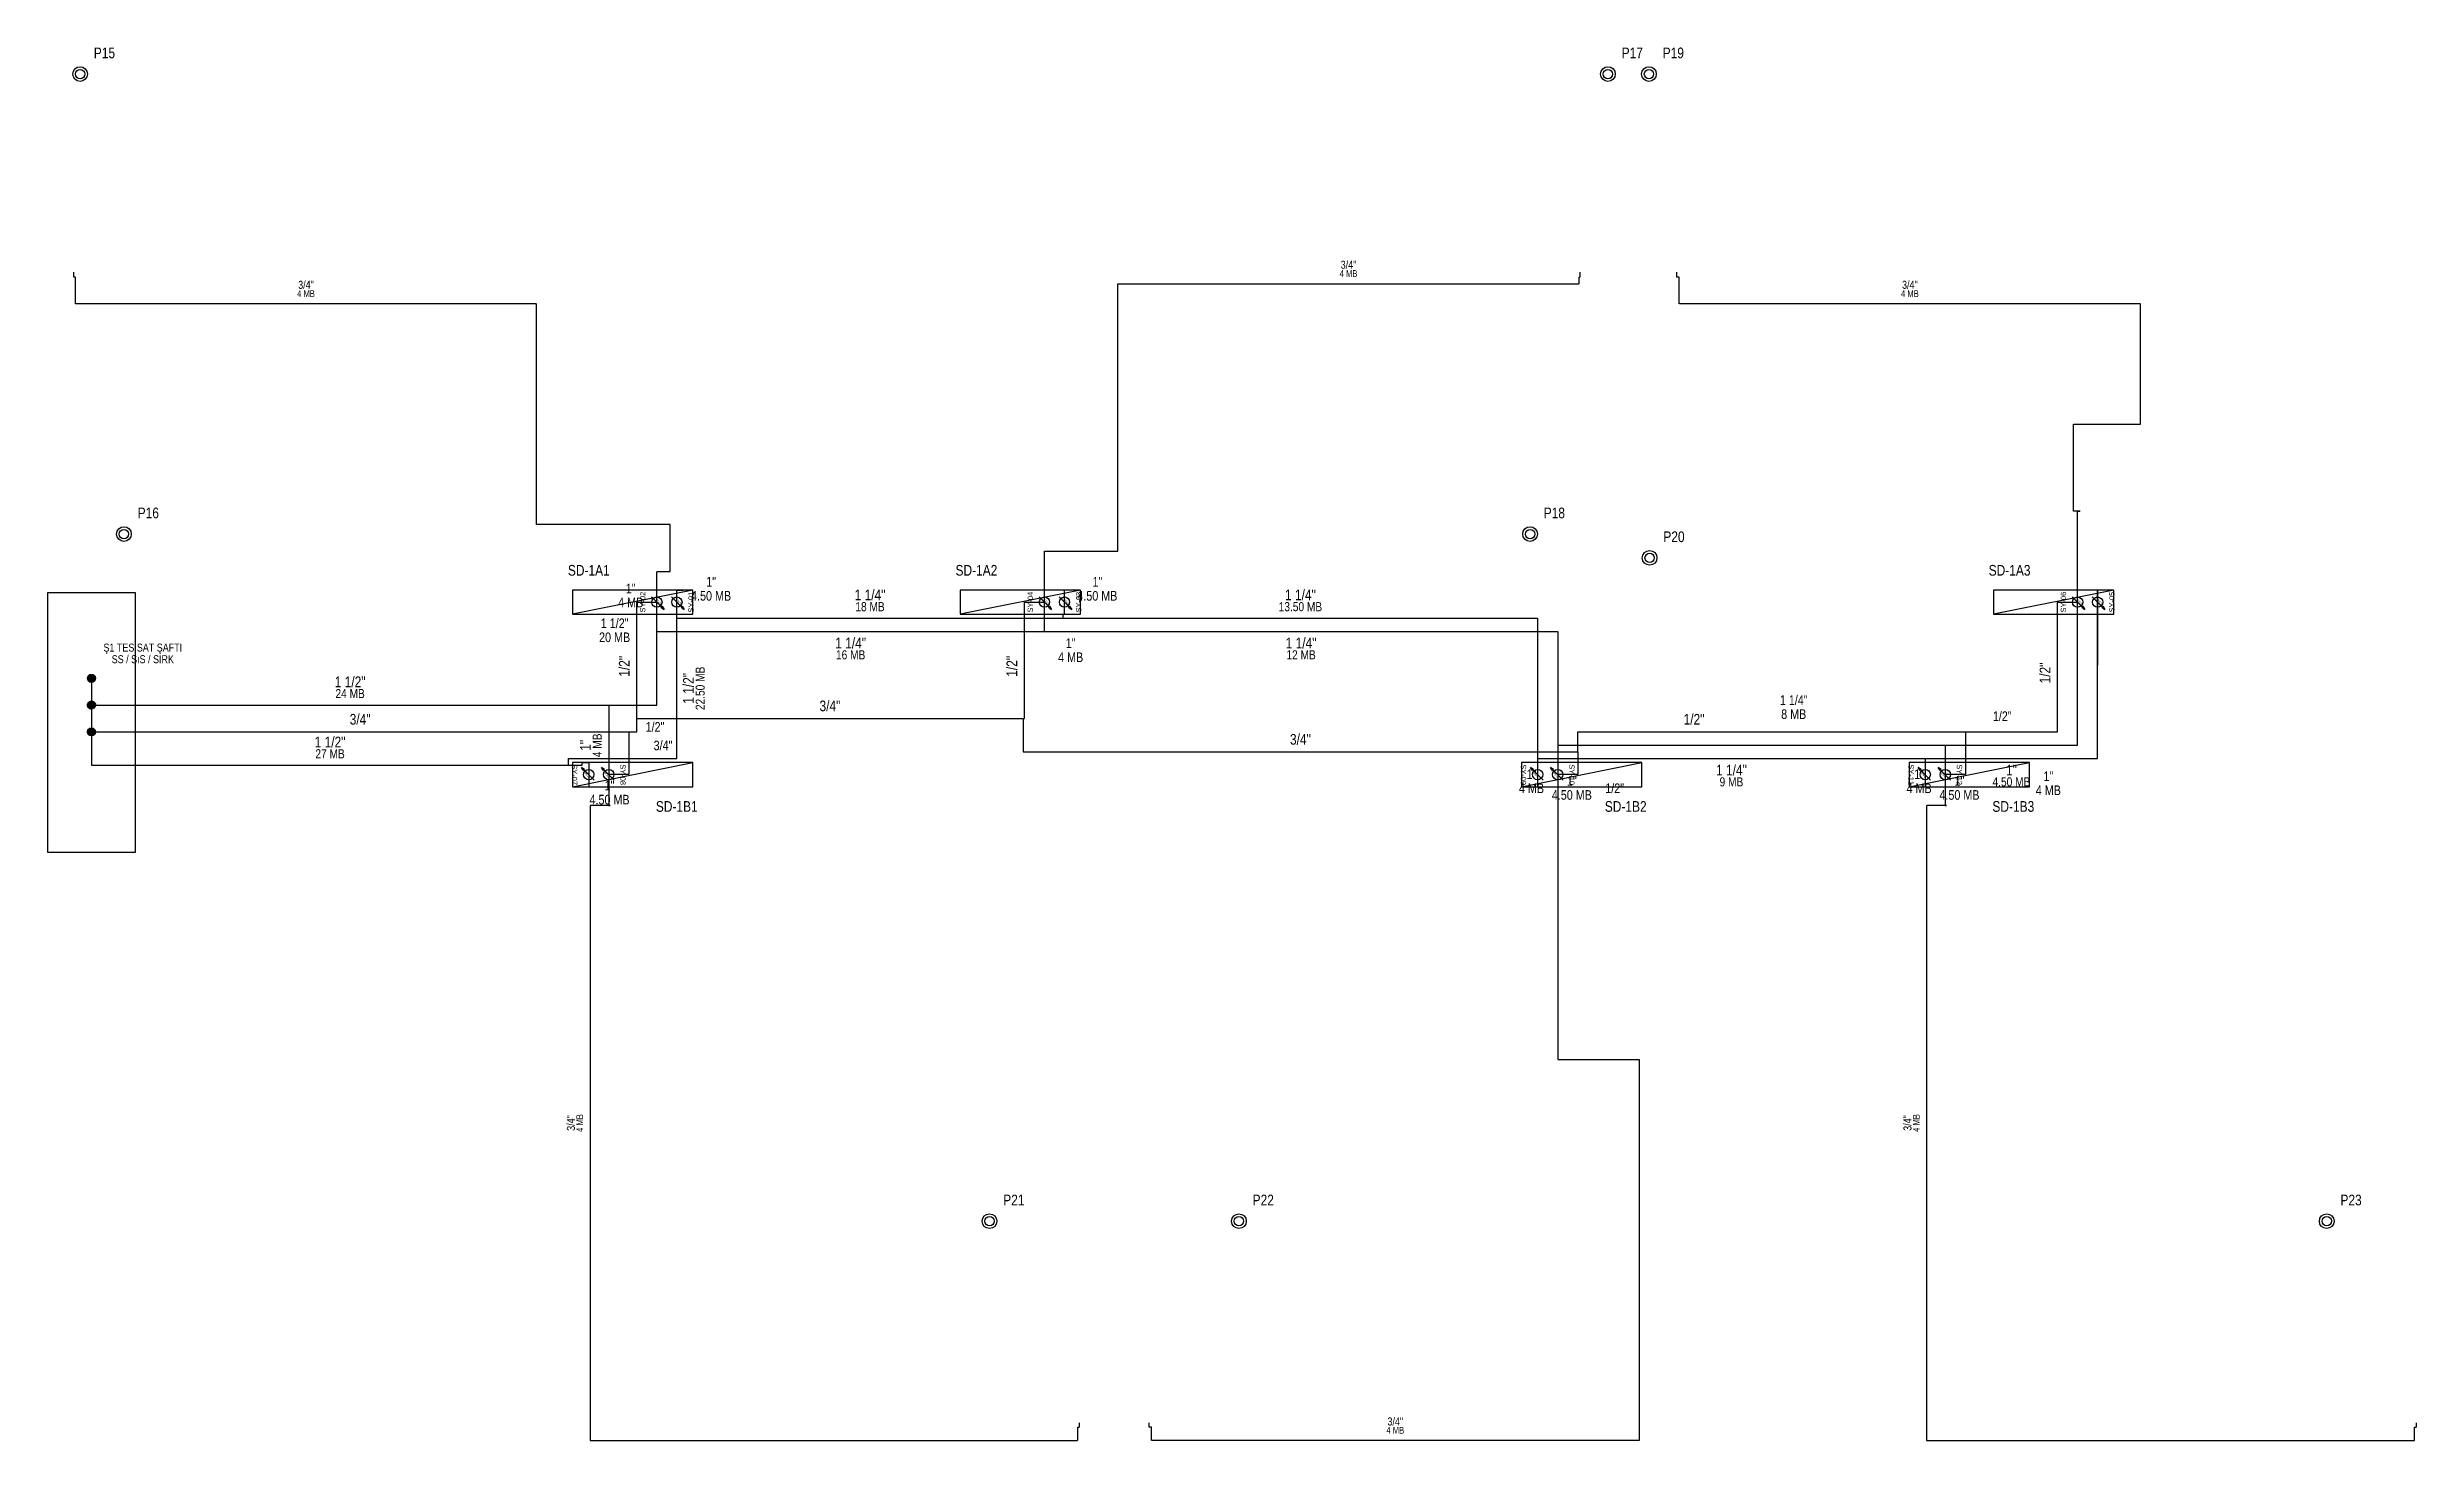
# Model space of a CAD drawing. Header units: centimetres. Extents: x 247996 to 314900, y -468471 to -440326.
# Drawn here: x 254677 to 256450, y -442380 to -441338 of the extents above; entities that cross this region are included whole.
import ezdxf
from ezdxf.enums import TextEntityAlignment as Align

# ---------------------------------------------------------------- set-up
doc = ezdxf.new("R2010")
doc.units = ezdxf.units.CM
doc.linetypes.add('0', pattern=[500, 500])
doc.linetypes.add('BASMA HATTI', pattern=[0.375, 0.25, -0.125])
for name, color, linetype in [('SCOTT-MTY-PISSU-KOLON', 211, 'Continuous'), ('SCOTT-MTY-PISSU-KOLONNO', 211, 'Continuous'), ('SCOTT-MTY-SAYAC', 3, 'Continuous'), ('SCOTT-MTY-SIRKULASYON-BORU', 31, 'Continuous'), ('SCOTT-MTY-TES-SAFT', 8, 'Continuous'), ('SCOTT-MTY-VANA', 1, 'Continuous')]:
    doc.layers.add(name, color=color, linetype=linetype)
for name, color, linetype, lineweight in [('SCOTT-MTY-SICAKSU-BORU', 1, 'BASMA HATTI', 30), ('SCOTT-MTY-SOGUKSU-BORU', 5, '0', 30), ('SCOTT-MTY-TEMIZSU-CAP', 101, 'Continuous', 30)]:
    doc.layers.add(name, color=color, linetype=linetype, lineweight=lineweight)
doc.styles.add('ROTAS', font='arial.ttf')

msp = doc.modelspace()

# ---------------------------------------------------------------- texts
at = {"layer": 'SCOTT-MTY-PISSU-KOLONNO', "style": 'ROTAS', "width": 0.8}
for s, p in [('P15', (254719.7, -441342.3)), ('P17', (255862.8, -441342.3)), ('P19', (255893.5, -441342.3)), ('P16', (254752.5, -441686.3)), ('P18', (255804.5, -441686.3)), ('P20', (255894, -441704.1)), ('P21', (255400.1, -442200.1)), ('P22', (255586.7, -442200.1)), ('P23', (256400.6, -442200.1))]:
    msp.add_text(s, height=8, dxfattribs=at).set_placement(p, align=Align.MIDDLE_CENTER)
at = {"layer": 'SCOTT-MTY-SAYAC', "style": 'ROTAS', "width": 0.8}
for s, p in [('SD-1A1', (255082.1, -441729.2)), ('SD-1A2', (255372.1, -441729.2)), ('SD-1A3', (256145.1, -441729.2)), ('SD-1B1', (255147.9, -441905.8)), ('SD-1B2', (255857.9, -441905.8)), ('SD-1B3', (256147.9, -441905.8))]:
    msp.add_text(s, height=8, dxfattribs=at).set_placement(p, align=Align.MIDDLE_CENTER)
at = {"layer": 'SCOTT-MTY-TEMIZSU-CAP', "style": 'ROTAS', "width": 0.8}
for s, height, p in [('4 MB', 5.1, (255650.5, -441507.3)), ('3/4"', 6, (255650.5, -441500.7)), ('4 MB', 5.1, (254870.5, -441522.3)), ('3/4"', 6, (254870.5, -441515.7)), ('4 MB', 5.1, (256070.5, -441522.3)), ('3/4"', 6, (256070.5, -441515.7)), ('1"', 7.2, (255113.4, -441742.8)), ('1"', 7.2, (255173.6, -441737.8)), ('1"', 7.2, (255462.6, -441737.8)), ('4 MB', 7.2, (255113.4, -441753.3)), ('4.50 MB', 7.2, (255173.6, -441748.3)), ('1 1/4"', 8, (255292.5, -441747.6)), ('18 MB', 6.8, (255292.5, -441756.4)), ('4.50 MB', 7.2, (255462.6, -441748.3)), ('13.50 MB', 6.8, (255614.5, -441756.4)), ('1 1/4"', 8, (255614.5, -441747.6)), ('20 MB', 7.2, (255101.4, -441779.3)), ('1 1/2"', 7.2, (255101.4, -441768.8)), ('1 1/4"', 8, (255278, -441783.6)), ('16 MB', 6.8, (255278, -441792.4)), ('4 MB', 7.2, (255442.6, -441794.2)), ('1"', 7.2, (255442.6, -441783.7)), ('1 1/4"', 8, (255615, -441783.6)), ('12 MB', 6.8, (255615, -441792.4)), ('1 1/2"', 8, (254903.5, -441812.6)), ('24 MB', 6.8, (254903.5, -441821.4)), ('3/4"', 8, (255262.5, -441830.6)), ('1 1/4"', 7.2, (255983.6, -441826.3)), ('3/4"', 8, (254911, -441840.6)), ('1/2"', 7.2, (255131.6, -441846.3)), ('1/2"', 8, (255909, -441840.6)), ('8 MB', 7.2, (255983.6, -441836.8)), ('1/2"', 7.2, (256139.6, -441838.3)), ('1 1/2"', 8, (254888.5, -441857.6)), ('27 MB', 6.8, (254888.5, -441866.4)), ('3/4"', 7.2, (255137.6, -441860.2)), ('3/4"', 8, (255614.5, -441855.6)), ('1"', 7.2, (255787.4, -441881.7)), ('1"', 7.2, (255817.6, -441886.7)), ('1 1/4"', 8, (255937, -441878.6)), ('1"', 7.2, (256077.4, -441881.7)), ('1"', 7.2, (256107.6, -441886.7)), ('1"', 8, (256146.5, -441878.6)), ('1"', 7.2, (256174.1, -441883.2)), ('4.50 MB', 7.2, (255097.6, -441900.7)), ('1"', 7.2, (255097.6, -441890.2)), ('4 MB', 7.2, (255787.4, -441892.2)), ('4.50 MB', 7.2, (255817.6, -441897.2)), ('1/2"', 7.2, (255849.6, -441892.2)), ('9 MB', 6.8, (255937, -441887.4)), ('4 MB', 7.2, (256077.4, -441892.2)), ('4.50 MB', 7.2, (256107.6, -441897.2)), ('4.50 MB', 6.8, (256146.5, -441887.4)), ('4 MB', 7.2, (256174.1, -441893.7)), ('4 MB', 5.1, (255685.5, -442372.3)), ('3/4"', 6, (255685.5, -442365.7))]:
    msp.add_text(s, height=height, dxfattribs=at).set_placement(p, align=Align.MIDDLE_CENTER)
for s, height, p in [('1/2"', 8, (255108.6, -441801)), ('1/2"', 8, (255398.6, -441801)), ('1 1/2"', 8, (255156.6, -441817.5)), ('22.50 MB', 6.8, (255165.4, -441817.5)), ('1/2"', 8, (256171.6, -441806)), ('1"', 8, (255079.6, -441860.1)), ('4 MB', 6.8, (255088.4, -441860.1)), ('3/4"', 6, (255068.7, -442142.5)), ('4 MB', 5.1, (255075.3, -442142.5)), ('3/4"', 6, (256068.7, -442142.5)), ('4 MB', 5.1, (256075.3, -442142.5))]:
    msp.add_text(s, height=height, rotation=90, dxfattribs=at).set_placement(p, align=Align.MIDDLE_CENTER)
at = {"layer": 'SCOTT-MTY-TES-SAFT', "style": 'ROTAS', "width": 0.8}
for s, p in [('Ş1 TESİSAT ŞAFTI', (254748.4, -441787)), ('SS / SıS / SİRK', (254748.4, -441795.7))]:
    msp.add_text(s, height=6, dxfattribs=at).set_placement(p, align=Align.MIDDLE_CENTER)
at = {"layer": 'SCOTT-MTY-VANA', "style": 'ROTAS', "width": 0.8}
for s, rotation, p in [('SY-02', 90, (255122.4, -441753)), ('SY-01', 90, (255158.6, -441753)), ('SY-04', 90, (255412.4, -441753)), ('SY-03', 90, (255448.6, -441753)), ('SY-06', 90, (256185.4, -441753)), ('SY-05', 90, (256221.6, -441753)), ('SY-07', -90, (255071.4, -441882)), ('SY-08', -90, (255107.6, -441882)), ('SY-09', -90, (255781.4, -441882)), ('SY-10', -90, (255817.6, -441882)), ('SY-11', -90, (256071.4, -441882)), ('SY-12', -90, (256107.6, -441882))]:
    msp.add_text(s, height=4, rotation=rotation, dxfattribs=at).set_placement(p, align=Align.MIDDLE_CENTER)

# ---------------------------------------------------------------- blocks, each defined once
blk = doc.blocks.new('T-KOLON-T')
blk.add_hatch(color=7).paths.add_polyline_path([(3, 0), (2.8, 1.1), (2.1, 2.1), (1.1, 2.8), (0, 3), (-1.1, 2.8), (-2.1, 2.1), (-2.8, 1.1), (-3, 0), (-2.8, -1.1), (-2.1, -2.1), (-1.1, -2.8), (0, -3), (1.1, -2.8), (2.1, -2.1), (2.8, -1.1)])
blk.add_circle((0, 0), 3)
blk = doc.blocks.new('T-DOLAP')
blk.add_line((-45, -9), (45, 9))
blk.add_lwpolyline([(-45, -9), (45, -9), (45, 9), (-45, 9)], close=True)
blk = doc.blocks.new('MTY-SU SAYACI')
at = {"layer": 'SCOTT-MTY-VANA'}
blk.add_hatch(color=256, dxfattribs=at).paths.add_polyline_path([(9.8, 9.8), (5.6, 7), (7, 5.6)])
for p, q in [((-7.3, -7.3), (6.3, 6.3)), ((5.6, 7), (9.8, 9.8)), ((7, 5.6), (5.6, 7)), ((7, 5.6), (9.8, 9.8))]:
    blk.add_line(p, q, dxfattribs=at)
blk.add_circle((0, 0), 7, dxfattribs=at)
blk.add_attdef('CAP', (-2.3, -1.2), '', height=2.5, rotation=45, dxfattribs=at)
blk = doc.blocks.new('T-KOLON-P')
for radius in [5.5, 3.5]:
    blk.add_circle((0, 0), radius)

# ---------------------------------------------------------------- linework, layer by layer
at = {"layer": 'SCOTT-MTY-SICAKSU-BORU'}
for points in [[(255133, -441744), (255133, -441730), (255143, -441730), (255143, -441695), (255043, -441695), (255043, -441530), (254698, -441530), (254698, -441510), (254696.8, -441510), (254696.8, -441506.3)], [(255423, -441744), (255423, -441715), (255478, -441715), (255478, -441515), (255823, -441515), (255823, -441510), (255823.8, -441510), (255823.8, -441506.3)], [(256196, -441744), (256196, -441685), (256198, -441685), (256193, -441685), (256193, -441620), (256243, -441620), (256243, -441530), (255898, -441530), (255898, -441510), (255896.2, -441510), (255896.2, -441506.3)], [(255133, -441762), (255133, -441744)], [(255423, -441762), (255423, -441744)], [(256196, -441762), (256196, -441744)], [(255097, -441830), (255133, -441830), (255133, -441775)], [(255133, -441775), (255133, -441762)], [(255133, -441775), (255423, -441775)], [(255423, -441775), (255423, -441762)], [(255423, -441775), (255807, -441775), (255807, -441860)], [(256097, -441860), (256196, -441860), (256196, -441762)], [(254710, -441830), (255097, -441830)], [(255097, -441830), (255097, -441873)], [(255807, -441860), (256097, -441860)], [(255807, -441860), (255807, -441873)], [(256097, -441860), (256097, -441873)], [(255097, -441873), (255097, -441891)], [(255807, -441873), (255807, -441891)], [(256097, -441873), (256097, -441891)], [(255097, -441891), (255097, -441905), (255098, -441905), (255083, -441905), (255083, -442380), (255448, -442380), (255448, -442370), (255449.1, -442370), (255449.1, -442366.7)], [(255807, -441891), (255807, -442095), (255868, -442095), (255868, -442380), (255503, -442380), (255503, -442370), (255501.3, -442370), (255501.3, -442366.7)], [(256097, -441891), (256097, -441905), (256098, -441905), (256083, -441905), (256083, -442380), (256448, -442380), (256448, -442370), (256449.6, -442370), (256449.6, -442366.7)]]:
    msp.add_lwpolyline(points, dxfattribs=at)
at = {"layer": 'SCOTT-MTY-SIRKULASYON-BORU'}
for points in [[(255118, -441762), (255118, -441753), (255133, -441753)], [(255408, -441762), (255408, -441753), (255423, -441753)], [(256181, -441762), (256181, -441753), (256196, -441753)], [(255118, -441840), (255118, -441762)], [(255407, -441840), (255408, -441840), (255408, -441762)], [(256112, -441850), (256181, -441850), (256181, -441762)], [(255112, -441850), (255118, -441850), (255118, -441840)], [(255118, -441840), (255407, -441840)], [(255407, -441840), (255407, -441865), (255822, -441865)], [(254710, -441850), (255112, -441850)], [(255112, -441850), (255112, -441873)], [(255822, -441865), (255822, -441850), (256112, -441850)], [(255822, -441865), (255822, -441873)], [(256112, -441850), (256112, -441873)], [(255112, -441873), (255112, -441882), (255097, -441882)], [(255822, -441873), (255822, -441882), (255807, -441882)], [(256112, -441873), (256112, -441882), (256097, -441882)]]:
    msp.add_lwpolyline(points, dxfattribs=at)
at = {"layer": 'SCOTT-MTY-SOGUKSU-BORU'}
for points in [[(255148, -441762), (255148, -441744)], [(255148, -441744), (255152.8, -441744)], [(255438, -441744), (255376, -441744)], [(255438, -441762), (255438, -441744)], [(256211, -441762), (256211, -441744)], [(256211, -441744), (256211, -441800.2)], [(255067, -441875), (255067, -441870), (255148, -441870), (255148, -441765)], [(255148, -441765), (255148, -441762)], [(255148, -441765), (255437, -441765)], [(255437, -441765), (255437, -441762), (255438, -441762)], [(255437, -441765), (255792, -441765), (255792, -441870)], [(256082, -441870), (256211, -441870), (256211, -441762)], [(254710, -441810), (254710, -441875), (255067, -441875)], [(255067, -441875), (255077, -441875), (255077, -441873), (255082, -441873)], [(255082, -441873), (255082, -441891)], [(255792, -441870), (256082, -441870)], [(255792, -441870), (255792, -441873)], [(255792, -441873), (255792, -441891)], [(256082, -441870), (256082, -441873)], [(256082, -441873), (256082, -441891)], [(255082, -441891), (255092.5, -441891)], [(255792, -441891), (255857.9, -441891)], [(256082, -441891), (256093, -441891)]]:
    msp.add_lwpolyline(points, dxfattribs=at)
at = {"layer": 'SCOTT-MTY-TES-SAFT'}
msp.add_lwpolyline([(254677, -441940), (254743, -441940), (254743, -441746), (254677, -441746)], close=True, dxfattribs=at)

# ---------------------------------------------------------------- block references
at = {"layer": 'SCOTT-MTY-PISSU-KOLON'}
for p in [(254701.5, -441358.1), (255844.6, -441358.1), (255875.3, -441358.1), (254734.3, -441702.1), (255786.3, -441702.1), (255875.8, -441719.9), (255381.9, -442215.9), (255568.5, -442215.9), (256382.4, -442215.9)]:
    msp.add_blockref('T-KOLON-P', p, dxfattribs=at)
at = {"layer": 'SCOTT-MTY-SAYAC', "rotation": 180}
for p in [(255115, -441753), (255405, -441753), (256178, -441753)]:
    msp.add_blockref('T-DOLAP', p, dxfattribs=at)
at = {"layer": 'SCOTT-MTY-SAYAC'}
ref = msp.add_blockref('MTY-SU SAYACI', (255133, -441753), dxfattribs=dict(at, xscale=0.55, yscale=0.55, rotation=270))
ref.add_attrib('CAP', 'DN20', (255132.4, -441751.7), dxfattribs={"height": 1.38, "rotation": 315})
ref = msp.add_blockref('MTY-SU SAYACI', (255148, -441753), dxfattribs=dict(at, xscale=0.55, yscale=0.55, rotation=270))
ref.add_attrib('CAP', 'DN20', (255147.4, -441751.7), dxfattribs={"height": 1.38, "rotation": 315})
ref = msp.add_blockref('MTY-SU SAYACI', (255423, -441753), dxfattribs=dict(at, xscale=0.55, yscale=0.55, rotation=270))
ref.add_attrib('CAP', 'DN20', (255422.4, -441751.7), dxfattribs={"height": 1.38, "rotation": 315})
ref = msp.add_blockref('MTY-SU SAYACI', (255438, -441753), dxfattribs=dict(at, xscale=0.55, yscale=0.55, rotation=270))
ref.add_attrib('CAP', 'DN20', (255437.4, -441751.7), dxfattribs={"height": 1.38, "rotation": 315})
ref = msp.add_blockref('MTY-SU SAYACI', (256196, -441753), dxfattribs=dict(at, xscale=0.55, yscale=0.55, rotation=270))
ref.add_attrib('CAP', 'DN20', (256195.4, -441751.7), dxfattribs={"height": 1.38, "rotation": 315})
ref = msp.add_blockref('MTY-SU SAYACI', (256211, -441753), dxfattribs=dict(at, xscale=0.55, yscale=0.55, rotation=270))
ref.add_attrib('CAP', 'DN20', (256210.4, -441751.7), dxfattribs={"height": 1.38, "rotation": 315})
for p in [(255115, -441882), (255825, -441882), (256115, -441882)]:
    msp.add_blockref('T-DOLAP', p, dxfattribs=at)
ref = msp.add_blockref('MTY-SU SAYACI', (255082, -441882), dxfattribs=dict(at, xscale=0.55, yscale=0.55, rotation=90))
ref.add_attrib('CAP', 'DN20', (255082.6, -441883.3), dxfattribs={"height": 1.38, "rotation": 135})
ref = msp.add_blockref('MTY-SU SAYACI', (255097, -441882), dxfattribs=dict(at, xscale=0.55, yscale=0.55, rotation=90))
ref.add_attrib('CAP', 'DN20', (255097.6, -441883.3), dxfattribs={"height": 1.38, "rotation": 135})
ref = msp.add_blockref('MTY-SU SAYACI', (255792, -441882), dxfattribs=dict(at, xscale=0.55, yscale=0.55, rotation=90))
ref.add_attrib('CAP', 'DN20', (255792.6, -441883.3), dxfattribs={"height": 1.38, "rotation": 135})
ref = msp.add_blockref('MTY-SU SAYACI', (255807, -441882), dxfattribs=dict(at, xscale=0.55, yscale=0.55, rotation=90))
ref.add_attrib('CAP', 'DN20', (255807.6, -441883.3), dxfattribs={"height": 1.38, "rotation": 135})
ref = msp.add_blockref('MTY-SU SAYACI', (256082, -441882), dxfattribs=dict(at, xscale=0.55, yscale=0.55, rotation=90))
ref.add_attrib('CAP', 'DN20', (256082.6, -441883.3), dxfattribs={"height": 1.38, "rotation": 135})
ref = msp.add_blockref('MTY-SU SAYACI', (256097, -441882), dxfattribs=dict(at, xscale=0.55, yscale=0.55, rotation=90))
ref.add_attrib('CAP', 'DN20', (256097.6, -441883.3), dxfattribs={"height": 1.38, "rotation": 135})
at = {"layer": 'SCOTT-MTY-SICAKSU-BORU'}
msp.add_blockref('T-KOLON-T', (254710, -441830), dxfattribs=at)
at = {"layer": 'SCOTT-MTY-SIRKULASYON-BORU'}
msp.add_blockref('T-KOLON-T', (254710, -441850), dxfattribs=at)
at = {"layer": 'SCOTT-MTY-SOGUKSU-BORU'}
msp.add_blockref('T-KOLON-T', (254710, -441810), dxfattribs=at)

msp.set_redraw_order([(e.dxf.handle, doc.entitydb.next_handle()) for e in msp.query("TEXT MTEXT ATTDEF DIMENSION ARC_DIMENSION")])  # texts and dimensions are drawn at this point

doc.saveas('drawing.dxf')
